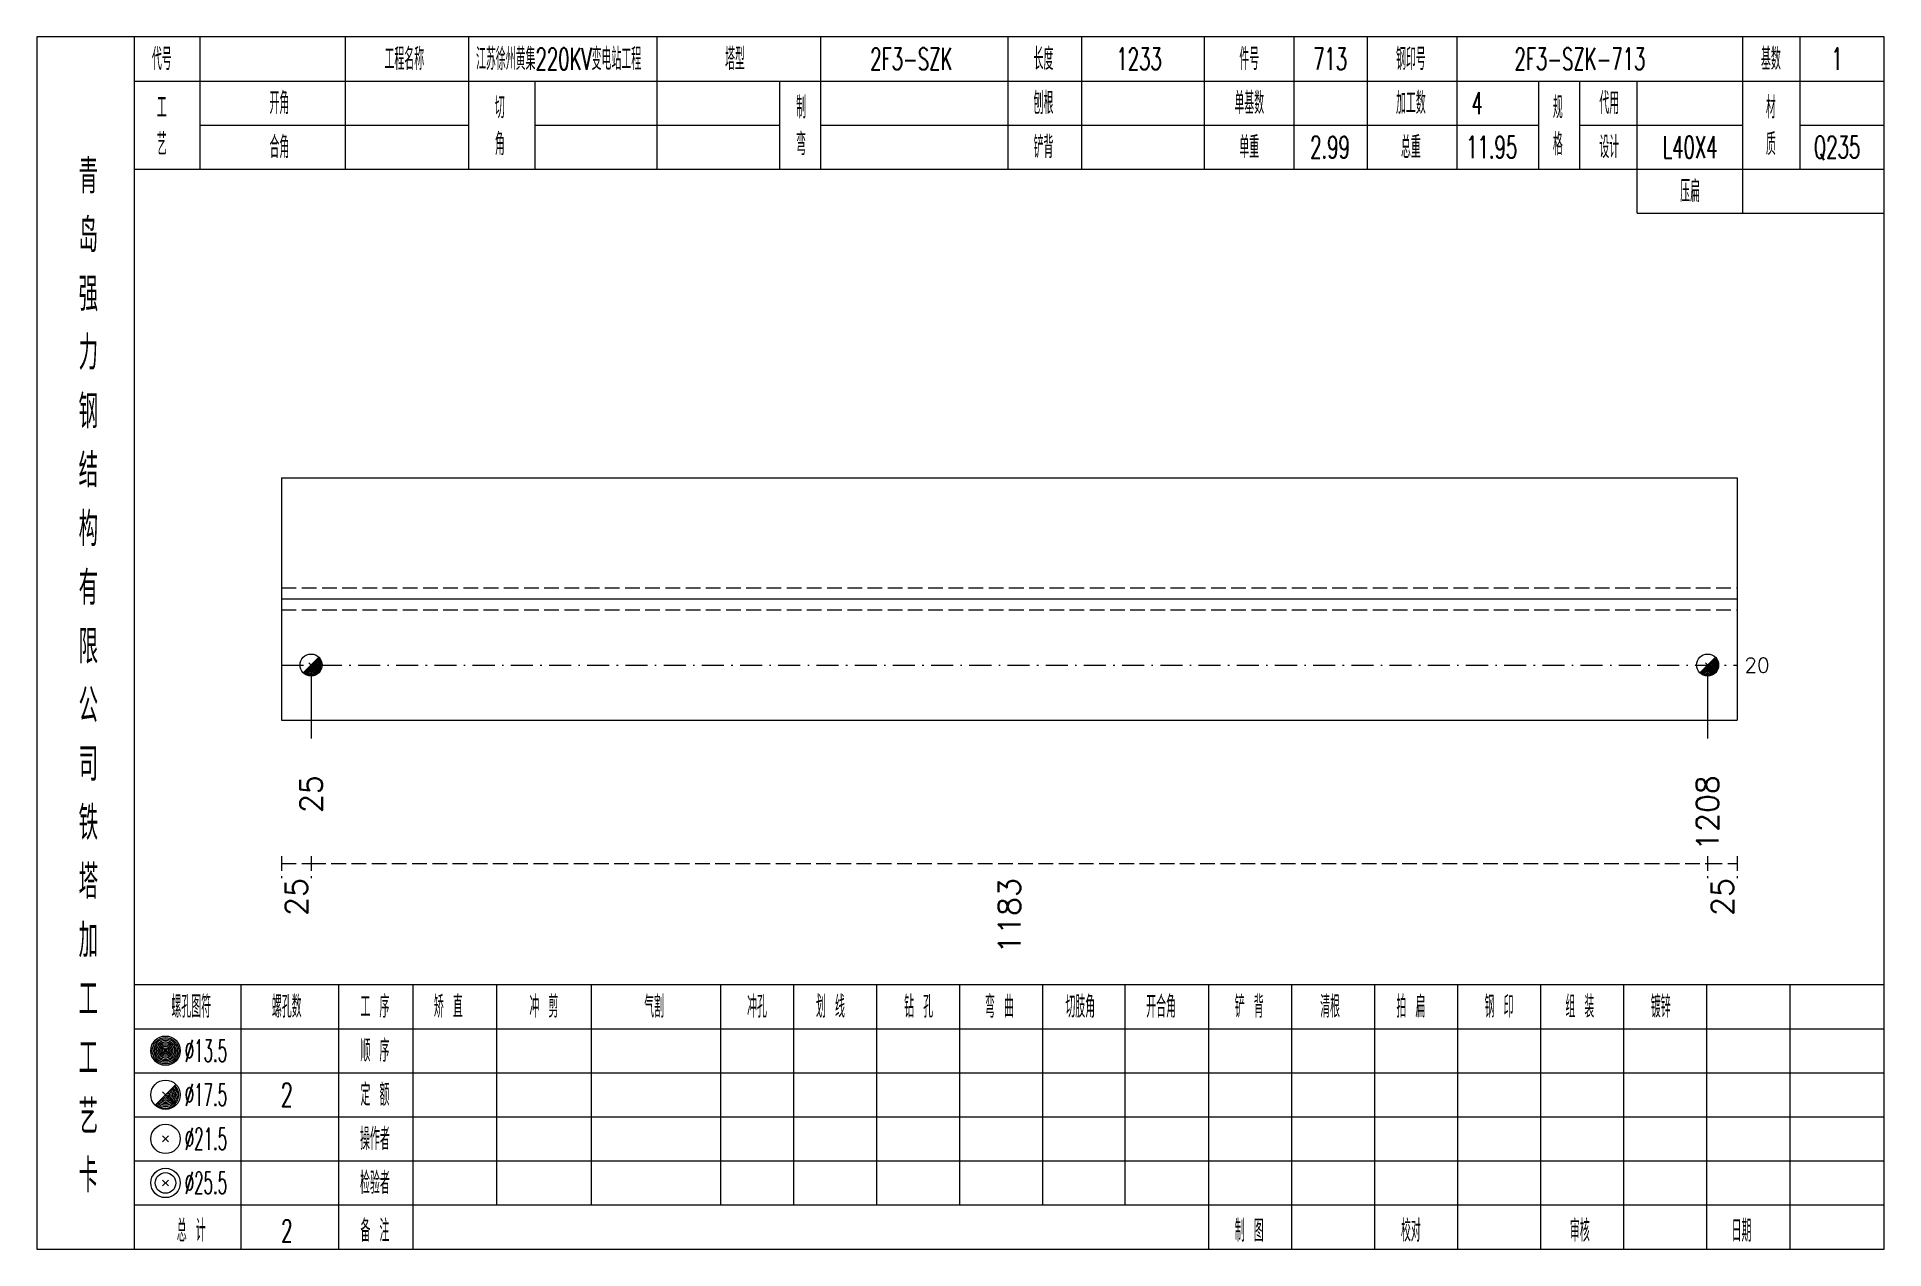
# Model space of a CAD drawing. Extents: x 0 to 4623, y -1159 to 4890.
# Drawn here: x 311.4 to 562.8, y 1575 to 1740 of the extents above; entities that cross this region are included whole.
import ezdxf
from ezdxf.enums import TextEntityAlignment as Align

# ---------------------------------------------------------------- set-up
doc = ezdxf.new("R2010")
doc.units = 0
doc.header["$MEASUREMENT"] = 0
doc.linetypes.add('一点画线', pattern=[5.2, 3, -1, 0.2, -1])
doc.linetypes.add('虚线', pattern=[2.75, 2, -0.75])
doc.layers.get('0').update_dxf_attribs({"linetype": 'CONTINUOUS', "lineweight": 25})
for name, color, linetype, lineweight in [('1', 7, 'CONTINUOUS', 25), ('4', 7, 'CONTINUOUS', 25), ('5', 7, 'CONTINUOUS', 25)]:
    doc.layers.add(name, color=color, linetype=linetype, lineweight=lineweight)
doc.styles.get("Standard").update_dxf_attribs({"font": 'simplex.shx', "width": 0.7, "height": 3, "bigfont": 'gbhzfs.shx'})

msp = doc.modelspace()

# ---------------------------------------------------------------- texts
at = {"color": 7, "linetype": 'Continuous', "lineweight": 13}
msp.add_text('20', height=2, dxfattribs=at).set_placement((543.8, 1654.5), align=Align.MIDDLE_LEFT)
at = {"color": 8, "linetype": 'Continuous', "lineweight": 9}
for s, p in [('25', (346.708, 1625.5)), ('1183', (443.75, 1625.5)), ('25', (540.792, 1625.5))]:
    msp.add_text(s, height=3, rotation=90, dxfattribs=at).set_placement(p, align=Align.MIDDLE_RIGHT)
at = {"layer": '1', "color": 7, "linetype": 'Continuous', "lineweight": 13}
for s, p in [('25', (348.717, 1639.5)), ('1208', (538.783, 1639.5))]:
    msp.add_text(s, height=3, rotation=90, dxfattribs=at).set_placement(p, align=Align.MIDDLE_RIGHT)
at = {"layer": '4', "color": 1, "linetype": 'Continuous', "lineweight": 13}
for s, height, width, p in [('代号', 3, 0.6, (328.4, 1737)), ('工程名称', 3, 0.6, (361.4, 1737)), ('江苏徐州黄集220KV变电站工程', 3, 0.6, (382.4, 1737)), ('塔型', 3, 0.6, (406.4, 1737)), ('2F3-SZK', 3, 0.6, (430.4, 1737)), ('长度', 3, 0.6, (448.4, 1737)), ('1233', 3, 0.6, (461.4, 1737)), ('件号', 3, 0.6, (476.4, 1737)), ('713', 3, 0.6, (487.4, 1737)), ('钢印号', 3, 0.6, (498.4, 1737)), ('2F3-SZK-713', 3, 0.6, (521.4, 1737)), ('基数', 3, 0.6, (547.4, 1737)), ('1', 3, 0.6, (556.4, 1737)), ('开角', 3, 0.6, (344.4, 1731)), ('制', 3, 0.6, (415.4, 1730.4)), ('刨根', 3, 0.6, (448.4, 1731)), ('单基数', 3, 0.6, (476.4, 1731)), ('加工数', 3, 0.6, (498.4, 1731)), ('4', 3, 0.6, (507.4, 1731)), ('规', 3, 0.6, (518.4, 1730.4)), ('代用', 3, 0.6, (525.4, 1731)), ('材', 3, 0.6, (547.4, 1730.4)), ('工', 3, 0.6, (328.4, 1730.4)), ('切', 3, 0.6, (374.4, 1730.4)), ('艺', 3, 0.6, (328.4, 1725.4)), ('角', 3, 0.6, (374.4, 1725.4)), ('弯', 3, 0.6, (415.4, 1725.4)), ('格', 3, 0.6, (518.4, 1725.4)), ('质', 3, 0.6, (547.4, 1725.4)), ('合角', 3, 0.6, (344.4, 1725)), ('铲背', 3, 0.6, (448.4, 1725)), ('单重', 3, 0.6, (476.4, 1725)), ('2.99', 3, 0.6, (487.4, 1725)), ('总重', 3, 0.6, (498.4, 1725)), ('11.95', 3, 0.6, (509.4, 1725)), ('设计', 3, 0.6, (525.4, 1725)), ('L40X4', 3, 0.6, (536.4, 1725)), ('Q235', 3, 0.6, (556.4, 1725)), ('青', 4.6, 0.8, (318.4, 1721)), ('压扁', 3, 0.6, (536.4, 1719)), ('岛', 4.6, 0.8, (318.4, 1713)), ('强', 4.6, 0.8, (318.4, 1705)), ('力', 4.6, 0.8, (318.4, 1697)), ('钢', 4.6, 0.8, (318.4, 1689)), ('结', 4.6, 0.8, (318.4, 1681)), ('构', 4.6, 0.8, (318.4, 1673)), ('有', 4.6, 0.8, (318.4, 1665)), ('限', 4.6, 0.8, (318.4, 1657)), ('公', 4.6, 0.8, (318.4, 1649)), ('司', 4.6, 0.8, (318.4, 1641)), ('铁', 4.6, 0.8, (318.4, 1633)), ('塔', 4.6, 0.8, (318.4, 1625)), ('加', 4.6, 0.8, (318.4, 1617)), ('工', 4.6, 0.8, (318.4, 1609)), ('螺孔图符', 3, 0.6, (332.4, 1608)), ('螺孔数', 3, 0.6, (345.4, 1608)), ('工 序', 3, 0.6, (357.4, 1608)), ('矫 直', 3, 0.6, (367.4, 1608)), ('冲 剪', 3, 0.6, (380.4, 1608)), ('气割', 3, 0.6, (395.4, 1608)), ('冲孔', 3, 0.6, (409.4, 1608)), ('划 线', 3, 0.6, (419.4, 1608)), ('钻 孔', 3, 0.6, (431.4, 1608)), ('弯 曲', 3, 0.6, (442.4, 1608)), ('切肢角', 3, 0.6, (453.4, 1608)), ('开合角', 3, 0.6, (464.4, 1608)), ('铲 背', 3, 0.6, (476.4, 1608)), ('清根', 3, 0.6, (487.4, 1608)), ('拍 扁', 3, 0.6, (498.4, 1608)), ('钢 印', 3, 0.6, (510.4, 1608)), ('组 装', 3, 0.6, (521.4, 1608)), ('镀锌', 3, 0.6, (532.4, 1608)), ('工', 4.6, 0.8, (318.4, 1601)), ('%%C13.5', 3, 0.5, (334.4, 1602)), ('顺 序', 3, 0.6, (357.4, 1602)), ('%%C17.5', 3, 0.5, (334.4, 1596)), ('2', 3.2, 0.6, (345.4, 1596)), ('定 额', 3, 0.6, (357.4, 1596)), ('艺', 4.6, 0.8, (318.4, 1593)), ('%%C21.5', 3, 0.5, (334.4, 1590)), ('操作者', 3, 0.6, (357.4, 1590)), ('卡', 4.6, 0.8, (318.4, 1585)), ('%%C25.5', 3, 0.5, (334.4, 1584)), ('检验者', 3, 0.6, (357.4, 1584)), ('总 计', 3, 0.6, (332.4, 1577.5)), ('2', 3, 0.6, (345.4, 1577.5)), ('备 注', 3, 0.6, (357.4, 1577.5)), ('制 图', 3, 0.6, (476.4, 1577.5)), ('校对', 3, 0.6, (498.4, 1577.5)), ('审核', 3, 0.6, (521.4, 1577.5)), ('日期', 3, 0.6, (543.4, 1577.5))]:
    msp.add_text(s, height=height, dxfattribs=dict(at, width=width)).set_placement(p, align=Align.MIDDLE_CENTER)

# ---------------------------------------------------------------- blocks, each defined once
blk = doc.blocks.new('孔17.5')
at = {"layer": '5', "color": 7, "linetype": 'Continuous', "lineweight": 13}
for p, q in [((-0.707, -0.707), (0.707, 0.707)), ((-0.2, 0.2), (0.2, -0.2))]:
    blk.add_line(p, q, dxfattribs=at)
blk.add_circle((0, 0), 1, dxfattribs=at)
for radius in [0.9, 0.8, 0.7, 0.6, 0.5, 0.4, 0.3, 0.2, 0.1]:
    blk.add_arc((0, 0), radius, 225, 45, dxfattribs=at)

# ---------------------------------------------------------------- linework, layer by layer
at = {"color": 7, "linetype": 'Continuous', "lineweight": 18}
for p, q in [((344.7, 1680), (344.7, 1647)), ((344.7, 1680), (542.8, 1680)), ((542.8, 1680), (542.8, 1647)), ((344.7, 1663.5), (542.8, 1663.5))]:
    msp.add_line(p, q, dxfattribs=at)
at = {"color": 1, "linetype": '虚线', "lineweight": 18}
for p, q in [((344.7, 1665), (542.8, 1665)), ((344.7, 1662), (542.8, 1662))]:
    msp.add_line(p, q, dxfattribs=at)
at = {"color": 3, "linetype": '一点画线', "lineweight": 13}
msp.add_line((344.7, 1654.5), (542.8, 1654.5), dxfattribs=at)
at = {"color": 7, "linetype": 'Continuous', "lineweight": 13}
for p, q in [((348.717, 1654.5), (348.717, 1644.5)), ((538.783, 1654.5), (538.783, 1644.5))]:
    msp.add_line(p, q, dxfattribs=at)
at = {"color": 8, "linetype": '虚线', "lineweight": 9}
for p, q in [((344.7, 1628.5), (344.7, 1625.5)), ((344.7, 1627.5), (348.717, 1627.5)), ((348.717, 1628.5), (348.717, 1625.5)), ((348.717, 1628.5), (348.717, 1625.5)), ((348.717, 1627.5), (538.783, 1627.5)), ((538.783, 1628.5), (538.783, 1625.5)), ((538.783, 1628.5), (538.783, 1625.5)), ((538.783, 1627.5), (542.8, 1627.5)), ((542.8, 1628.5), (542.8, 1625.5))]:
    msp.add_line(p, q, dxfattribs=at)
at = {"layer": '1', "color": 7, "linetype": 'Continuous', "lineweight": 18}
msp.add_line((344.7, 1647), (542.8, 1647), dxfattribs=at)
at = {"layer": '4', "color": 1, "linetype": 'Continuous', "lineweight": 18}
for p, q in [((324.7, 1575), (324.7, 1740)), ((333.6, 1722), (333.6, 1740)), ((353.4, 1722), (353.4, 1740)), ((370.2, 1722), (370.2, 1740)), ((395.8, 1722), (395.8, 1740)), ((418.1, 1722), (418.1, 1740)), ((443.6, 1722), (443.6, 1740)), ((453.6, 1722), (453.6, 1740)), ((470.3, 1722), (470.3, 1740)), ((482.5, 1722), (482.5, 1740)), ((492.5, 1722), (492.5, 1740)), ((504.7, 1722), (504.7, 1740)), ((543.6, 1716), (543.6, 1740)), ((551.4, 1722), (551.4, 1740)), ((324.7, 1734), (562.8, 1734)), ((379.2, 1722), (379.2, 1734)), ((412.5, 1722), (412.5, 1734)), ((515.8, 1722), (515.8, 1734)), ((521.4, 1722), (521.4, 1734)), ((529.2, 1716), (529.2, 1734)), ((333.6, 1728), (370.2, 1728)), ((379.2, 1728), (412.5, 1728)), ((418.1, 1728), (515.8, 1728)), ((521.4, 1728), (543.6, 1728)), ((551.4, 1728), (562.8, 1728)), ((324.7, 1722), (562.8, 1722)), ((529.2, 1716), (562.8, 1716)), ((324.7, 1611), (562.8, 1611)), ((339.2, 1575), (339.2, 1611)), ((352.5, 1575), (352.5, 1611)), ((362.6, 1575), (362.6, 1611)), ((374, 1581), (374, 1611)), ((386.9, 1581), (386.9, 1611)), ((404.5, 1581), (404.5, 1611)), ((414.4, 1581), (414.4, 1611)), ((425.7, 1581), (425.7, 1611)), ((437, 1581), (437, 1611)), ((448.3, 1581), (448.3, 1611)), ((459.5, 1581), (459.5, 1611)), ((470.9, 1581), (470.9, 1611)), ((482.2, 1581), (482.2, 1611)), ((493.5, 1581), (493.5, 1611)), ((504.8, 1581), (504.8, 1611)), ((516.1, 1581), (516.1, 1611)), ((527.4, 1581), (527.4, 1611)), ((538.7, 1581), (538.7, 1611)), ((550, 1581), (550, 1611)), ((324.7, 1605), (562.8, 1605)), ((324.7, 1599), (562.8, 1599)), ((324.7, 1593), (562.8, 1593)), ((324.7, 1587), (562.8, 1587)), ((324.7, 1581), (562.8, 1581)), ((470.9, 1575), (470.9, 1581)), ((482.2, 1575), (482.2, 1581)), ((493.5, 1575), (493.5, 1581)), ((504.8, 1575), (504.8, 1581)), ((516.1, 1575), (516.1, 1581)), ((527.4, 1575), (527.4, 1581)), ((538.7, 1575), (538.7, 1581)), ((550, 1575), (550, 1581))]:
    msp.add_line(p, q, dxfattribs=at)
at = {"layer": '4', "color": 7, "linetype": 'Continuous', "lineweight": 13}
for p, q in [((328.7, 1601.8), (329.1, 1602.2)), ((329.1, 1601.8), (328.7, 1602.2)), ((327.486, 1594.586), (330.314, 1597.414)), ((328.5, 1596.4), (329.3, 1595.6)), ((328.5, 1589.6), (329.3, 1590.4)), ((328.5, 1590.4), (329.3, 1589.6)), ((328.5, 1583.6), (329.3, 1584.4)), ((328.5, 1584.4), (329.3, 1583.6))]:
    msp.add_line(p, q, dxfattribs=at)
at = {"layer": '4', "color": 1, "linetype": 'Continuous', "lineweight": 18}
msp.add_lwpolyline([(311.4, 1740), (311.4, 1575), (562.8, 1575), (562.8, 1740)], close=True, dxfattribs=at)
at = {"layer": '4', "color": 7, "linetype": 'Continuous', "lineweight": 13}
for centre, radius in [((328.9, 1602), 2), ((328.9, 1602), 1.8), ((328.9, 1602), 1.6), ((328.9, 1602), 1.4), ((328.9, 1602), 1.2), ((328.9, 1602), 1), ((328.9, 1602), 0.8), ((328.9, 1602), 0.6), ((328.9, 1602), 0.4), ((328.9, 1602), 0.2), ((328.9, 1596), 2), ((328.9, 1590), 2), ((328.9, 1584), 2), ((328.9, 1584), 1.4)]:
    msp.add_circle(centre, radius, dxfattribs=at)
for radius in [1.8, 1.6, 1.4, 1.2, 1, 0.8, 0.6, 0.4, 0.2]:
    msp.add_arc((328.9, 1596), radius, 225, 45, dxfattribs=at)

# ---------------------------------------------------------------- block references
at = {"layer": '1', "color": 7, "linetype": 'Continuous', "lineweight": 13, "xscale": 1.5, "yscale": 1.5, "zscale": 1.5}
for p in [(348.717, 1654.5), (538.783, 1654.5)]:
    msp.add_blockref('孔17.5', p, dxfattribs=at)

msp.set_redraw_order([(e.dxf.handle, doc.entitydb.next_handle()) for e in msp.query("TEXT MTEXT ATTDEF DIMENSION ARC_DIMENSION")])  # texts and dimensions are drawn at this point

doc.saveas('drawing.dxf')
